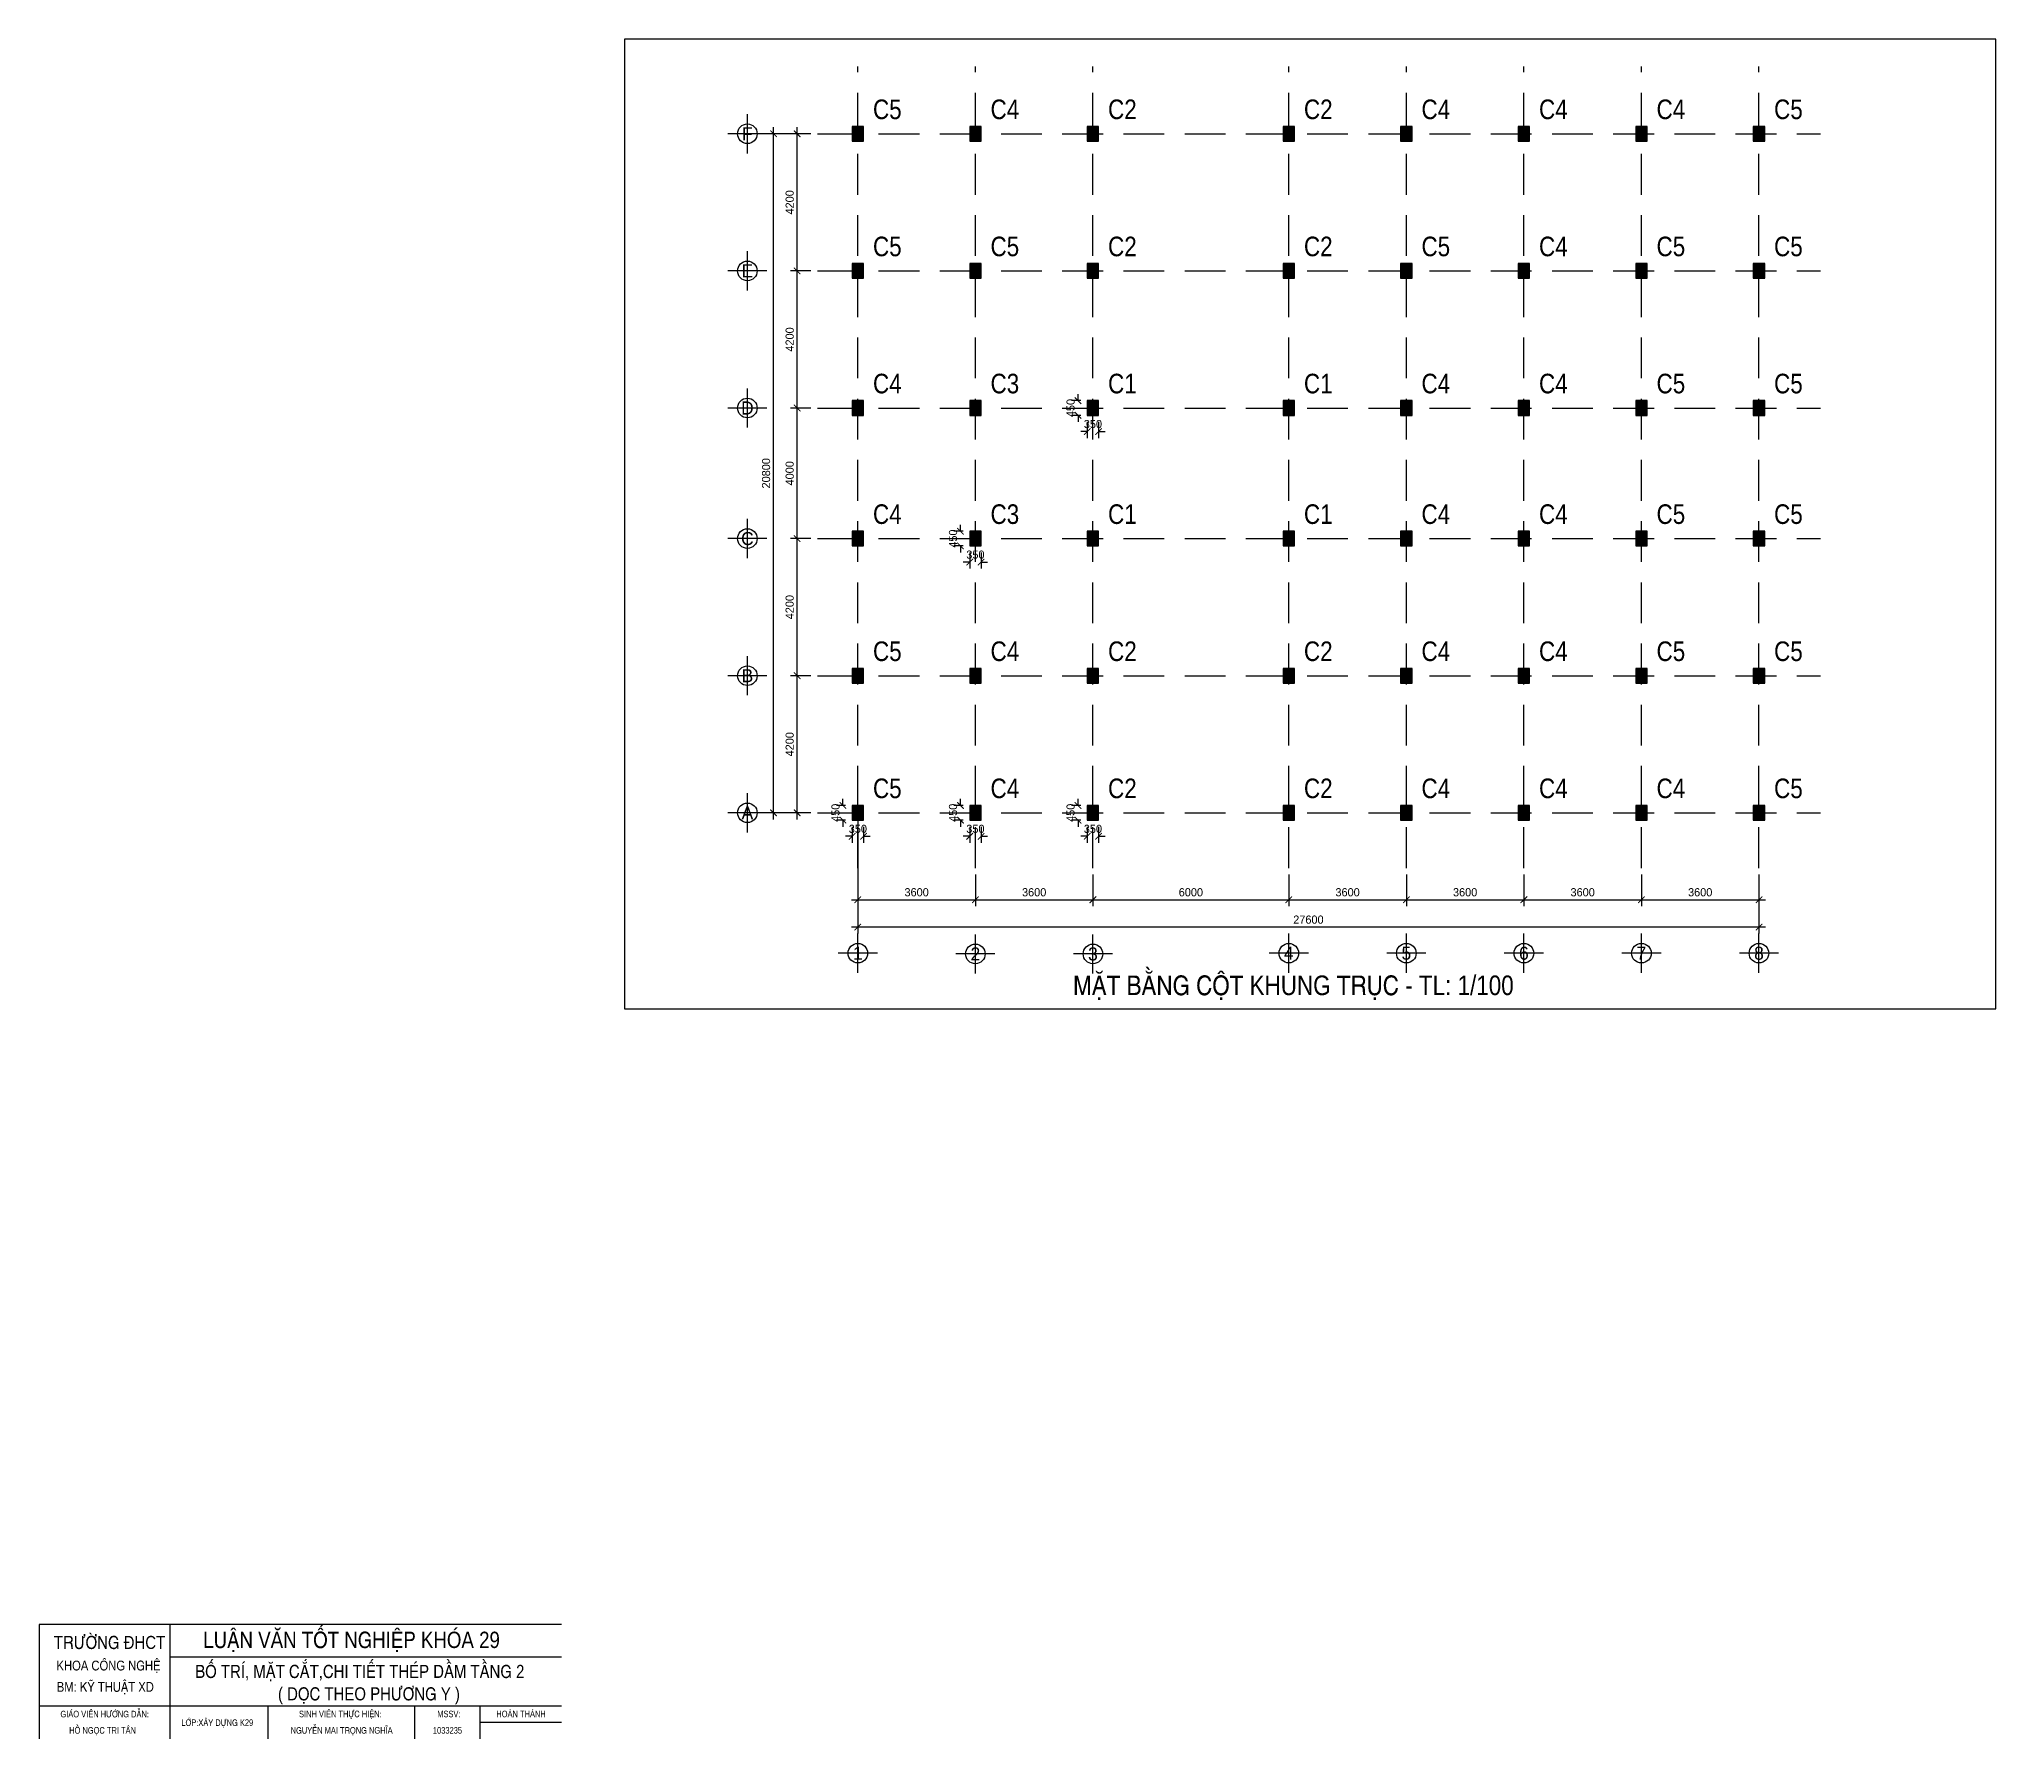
# Model space of a CAD drawing. Extents: x 394 to 18449, y -3793 to 677.
# Drawn here: x 4100 to 4700, y 156 to 677 of the extents above; entities that cross this region are included whole.
import ezdxf
from ezdxf.enums import TextEntityAlignment as Align

# ---------------------------------------------------------------- set-up
doc = ezdxf.new("R2010")
doc.units = 0
doc.header["$MEASUREMENT"] = 0
doc.linetypes.add('CENTER2', pattern=[1.125, 0.75, -0.125, 0.125, -0.125])
doc.linetypes.add('HIDDEN', pattern=[0.375, 0.25, -0.125])
doc.layers.get('0').update_dxf_attribs({"linetype": 'CONTINUOUS'})
doc.layers.get('DEFPOINTS').update_dxf_attribs({"linetype": 'CONTINUOUS'})
for name, color, linetype in [('cot', 8, 'CONTINUOUS'), ('DIM', 1, 'CONTINUOUS'), ('DUT', 7, 'CENTER2'), ('MOTAAR', 1, 'CONTINUOUS'), ('TEXT', 7, 'CONTINUOUS'), ('THEP', 6, 'CONTINUOUS'), ('TUONG', 7, 'CONTINUOUS')]:
    doc.layers.add(name, color=color, linetype=linetype)
doc.styles.add('DIM-NEW', font='VHELVCN.TTF')
doc.styles.add('STANDARD1', font='SYMBOL.TTF')
doc.styles.add('T1', font='romans.shx')
doc.styles.add('T2', font='VTIMESN.TTF')
doc.dimstyles.new('TL100', dxfattribs={"dimtxt": 2.5, "dimasz": 2, "dimexe": 2, "dimexo": 2, "dimgap": 1, "dimtad": 1, "dimdec": 0, "dimlfac": 100, "dimzin": 0, "dimdsep": 46, "dimtxsty": 'T1', "dimblk": 'ARCHTICK', "dimcen": 2.5, "dimdle": 2, "dimclrd": 1, "dimclre": 1, "dimclrt": 2, "dimadec": 0, "dimazin": 0, "dimtfac": 1, "dimtdec": 0, "dimtix": 1, "dimtofl": 0, "dimtmove": 0, "dimatfit": 0, "dimldrblk": 'ARCHTICK', "dimfxl": 0, "dimtolj": 1, "dimtzin": 0, "dimlwd": -1, "dimlwe": -1, "dimarcsym": 0})

msp = doc.modelspace()

# ---------------------------------------------------------------- texts
at = {"layer": 'TEXT', "style": 'DIM-NEW'}
for s, height, p in [('C5', 6, (4355.771, 652.621)), ('C4', 6, (4391.771, 652.621)), ('C2', 6, (4427.771, 652.621)), ('C2', 6, (4487.771, 652.621)), ('C4', 6, (4523.771, 652.621)), ('C4', 6, (4559.771, 652.621)), ('C4', 6, (4595.771, 652.621)), ('C5', 6, (4631.771, 652.621)), ('C5', 6, (4355.771, 610.621)), ('C5', 6, (4391.771, 610.621)), ('C2', 6, (4427.771, 610.621)), ('C2', 6, (4487.771, 610.621)), ('C5', 6, (4523.771, 610.621)), ('C4', 6, (4559.771, 610.621)), ('C5', 6, (4595.771, 610.621)), ('C5', 6, (4631.771, 610.621)), ('C4', 6, (4355.771, 568.621)), ('C3', 6, (4391.771, 568.621)), ('C1', 6, (4427.771, 568.621)), ('C1', 6, (4487.771, 568.621)), ('C4', 6, (4523.771, 568.621)), ('C4', 6, (4559.771, 568.621)), ('C5', 6, (4595.771, 568.621)), ('C5', 6, (4631.771, 568.621)), ('C4', 6, (4355.771, 528.621)), ('C3', 6, (4391.771, 528.621)), ('C1', 6, (4427.771, 528.621)), ('C1', 6, (4487.771, 528.621)), ('C4', 6, (4523.771, 528.621)), ('C4', 6, (4559.771, 528.621)), ('C5', 6, (4595.771, 528.621)), ('C5', 6, (4631.771, 528.621)), ('C5', 6, (4355.771, 486.621)), ('C4', 6, (4391.771, 486.621)), ('C2', 6, (4427.771, 486.621)), ('C2', 6, (4487.771, 486.621)), ('C4', 6, (4523.771, 486.621)), ('C4', 6, (4559.771, 486.621)), ('C5', 6, (4595.771, 486.621)), ('C5', 6, (4631.771, 486.621)), ('C5', 6, (4355.771, 444.621)), ('C4', 6, (4391.771, 444.621)), ('C2', 6, (4427.771, 444.621)), ('C2', 6, (4487.771, 444.621)), ('C4', 6, (4523.771, 444.621)), ('C4', 6, (4559.771, 444.621)), ('C4', 6, (4595.771, 444.621)), ('C5', 6, (4631.771, 444.621)), ('MAËT BAÈNG COÄT KHUNG TRUÏC - TL: 1/100', 6, (4417.071, 384.288)), ('TRÖÔØNG ÑHCT', 4, (4104.871, 184.006)), ('LUAÄN VAÊN TOÁT NGHIEÄP KHOÙA 29', 5, (4150.641, 184.291)), ('KHOA COÂNG NGHEÄ', 3, (4105.69, 177.421)), ('BOÁ TRÍ, MAËT CAÉT,CHI TIEÁT THEÙP DAÀM TAÀNG 2', 4, (4148.167, 175.12)), ('BM: KYÕ THUAÄT XD', 3, (4105.774, 170.889)), ('( DOÏC THEO PHÖÔNG Y )', 4, (4173.536, 168.255)), ('GIAÙO VIEÂN HÖÔÙNG DAÃN:', 2, (4106.882, 163.051)), ('LÔÙP:XAÂY DÖÏNG K29', 2, (4143.929, 160.428)), ('SINH VIEÂN THÖÏC HIEÄN:', 2, (4179.966, 163.09)), ('MSSV:', 2, (4222.298, 163.09)), ('HOAØN THAØNH', 2, (4240.404, 163.09)), ('HOÀ NGOÏC TRI TAÂN', 2, (4109.577, 158.067)), ('NGUYEÃN MAI TROÏNG NGHÓA', 2, (4177.405, 158.067)), ('1033235', 2, (4220.983, 158.067))]:
    msp.add_text(s, height=height, dxfattribs=at).set_placement(p)

# ---------------------------------------------------------------- blocks, each defined once
blk = doc.blocks.new('_ARCHTICK')
at = {"color": 0, "linetype": 'ByBlock', "const_width": 0.15}
blk.add_lwpolyline([(-0.5, -0.5), (0.5, 0.5)], dxfattribs=at)
blk = doc.blocks.new('*D2')
at = {"layer": 'DEFPOINTS', "color": 0}
for p in [(4332.54, 482.13), (4338.75, 482.13), (4338.75, 440.13)]:
    blk.add_point(p, dxfattribs=at)
at = {"layer": 'TUONG', "color": 1}
for p, q in [((4336.75, 482.13), (4330.54, 482.13)), ((4332.54, 438.13), (4332.54, 484.13)), ((4336.75, 440.13), (4330.54, 440.13))]:
    blk.add_line(p, q, dxfattribs=at)
at = {"layer": 'TUONG', "color": 1, "xscale": 2, "yscale": 2, "zscale": 2}
for p, rotation in [((4332.54, 482.13), 90), ((4332.54, 440.13), 270)]:
    blk.add_blockref('_ARCHTICK', p, dxfattribs=dict(at, rotation=rotation))
at = {"layer": 'TUONG', "color": 2, "insert": (4330.26, 461.13), "char_height": 2.5, "attachment_point": 5, "rotation": 90, "style": 'STANDARD1'}
blk.add_mtext('\\A1;4200', dxfattribs=at)
blk = doc.blocks.new('*D3')
at = {"layer": 'DEFPOINTS', "color": 0}
for p in [(4591.14, 423.22), (4627.14, 423.22), (4627.14, 413.5)]:
    blk.add_point(p, dxfattribs=at)
at = {"layer": 'TUONG', "color": 1}
for p, q in [((4591.14, 421.22), (4591.14, 411.5)), ((4627.14, 421.22), (4627.14, 411.5)), ((4589.14, 413.5), (4629.14, 413.5))]:
    blk.add_line(p, q, dxfattribs=at)
at = {"layer": 'TUONG', "color": 1, "xscale": 2, "yscale": 2, "zscale": 2, "rotation": 180}
blk.add_blockref('_ARCHTICK', (4591.14, 413.5), dxfattribs=at)
at = {"layer": 'TUONG', "color": 1, "xscale": 2, "yscale": 2, "zscale": 2}
blk.add_blockref('_ARCHTICK', (4627.14, 413.5), dxfattribs=at)
at = {"layer": 'TUONG', "color": 2, "insert": (4609.14, 415.78), "char_height": 2.5, "attachment_point": 5, "style": 'STANDARD1'}
blk.add_mtext('\\A1;3600', dxfattribs=at)
blk = doc.blocks.new('*D4')
at = {"layer": 'DEFPOINTS', "color": 0}
for p in [(4351.14, 433.04), (4627.14, 414.75), (4351.14, 405.13)]:
    blk.add_point(p, dxfattribs=at)
at = {"layer": 'TUONG', "color": 1}
for p, q in [((4351.14, 431.04), (4351.14, 403.13)), ((4627.14, 412.75), (4627.14, 403.13)), ((4629.14, 405.13), (4349.14, 405.13))]:
    blk.add_line(p, q, dxfattribs=at)
at = {"layer": 'TUONG', "color": 1, "xscale": 2, "yscale": 2, "zscale": 2, "rotation": 180}
blk.add_blockref('_ARCHTICK', (4351.14, 405.13), dxfattribs=at)
at = {"layer": 'TUONG', "color": 1, "xscale": 2, "yscale": 2, "zscale": 2}
blk.add_blockref('_ARCHTICK', (4627.14, 405.13), dxfattribs=at)
at = {"layer": 'TUONG', "color": 2, "insert": (4489.14, 407.4), "char_height": 2.5, "attachment_point": 5, "style": 'STANDARD1'}
blk.add_mtext('\\A1;27600', dxfattribs=at)
blk = doc.blocks.new('*D5')
at = {"layer": 'DEFPOINTS', "color": 0}
for p in [(4423.14, 423.22), (4483.14, 423.22), (4483.14, 413.5)]:
    blk.add_point(p, dxfattribs=at)
at = {"layer": 'TUONG', "color": 1}
for p, q in [((4423.14, 421.22), (4423.14, 411.5)), ((4483.14, 421.22), (4483.14, 411.5)), ((4421.14, 413.5), (4485.14, 413.5))]:
    blk.add_line(p, q, dxfattribs=at)
at = {"layer": 'TUONG', "color": 1, "xscale": 2, "yscale": 2, "zscale": 2, "rotation": 180}
blk.add_blockref('_ARCHTICK', (4423.14, 413.5), dxfattribs=at)
at = {"layer": 'TUONG', "color": 1, "xscale": 2, "yscale": 2, "zscale": 2}
blk.add_blockref('_ARCHTICK', (4483.14, 413.5), dxfattribs=at)
at = {"layer": 'TUONG', "color": 2, "insert": (4453.14, 415.78), "char_height": 2.5, "attachment_point": 5, "style": 'STANDARD1'}
blk.add_mtext('\\A1;6000', dxfattribs=at)
blk = doc.blocks.new('*D6')
at = {"layer": 'DEFPOINTS', "color": 0}
for p in [(4351.14, 441.51), (4387.14, 423.22), (4387.14, 413.5)]:
    blk.add_point(p, dxfattribs=at)
at = {"layer": 'TUONG', "color": 1}
for p, q in [((4351.14, 439.51), (4351.14, 411.5)), ((4387.14, 421.22), (4387.14, 411.5)), ((4349.14, 413.5), (4389.14, 413.5))]:
    blk.add_line(p, q, dxfattribs=at)
at = {"layer": 'TUONG', "color": 1, "xscale": 2, "yscale": 2, "zscale": 2, "rotation": 180}
blk.add_blockref('_ARCHTICK', (4351.14, 413.5), dxfattribs=at)
at = {"layer": 'TUONG', "color": 1, "xscale": 2, "yscale": 2, "zscale": 2}
blk.add_blockref('_ARCHTICK', (4387.14, 413.5), dxfattribs=at)
at = {"layer": 'TUONG', "color": 2, "insert": (4369.14, 415.78), "char_height": 2.5, "attachment_point": 5, "style": 'STANDARD1'}
blk.add_mtext('\\A1;3600', dxfattribs=at)
blk = doc.blocks.new('*D7')
at = {"layer": 'DEFPOINTS', "color": 0}
for p in [(4387.14, 423.22), (4423.14, 423.22), (4423.14, 413.5)]:
    blk.add_point(p, dxfattribs=at)
at = {"layer": 'TUONG', "color": 1}
for p, q in [((4387.14, 421.22), (4387.14, 411.5)), ((4423.14, 421.22), (4423.14, 411.5)), ((4385.14, 413.5), (4425.14, 413.5))]:
    blk.add_line(p, q, dxfattribs=at)
at = {"layer": 'TUONG', "color": 1, "xscale": 2, "yscale": 2, "zscale": 2, "rotation": 180}
blk.add_blockref('_ARCHTICK', (4387.14, 413.5), dxfattribs=at)
at = {"layer": 'TUONG', "color": 1, "xscale": 2, "yscale": 2, "zscale": 2}
blk.add_blockref('_ARCHTICK', (4423.14, 413.5), dxfattribs=at)
at = {"layer": 'TUONG', "color": 2, "insert": (4405.14, 415.78), "char_height": 2.5, "attachment_point": 5, "style": 'STANDARD1'}
blk.add_mtext('\\A1;3600', dxfattribs=at)
blk = doc.blocks.new('*D8')
at = {"layer": 'DEFPOINTS', "color": 0}
for p in [(4519.14, 423.22), (4555.14, 423.22), (4555.14, 413.5)]:
    blk.add_point(p, dxfattribs=at)
at = {"layer": 'TUONG', "color": 1}
for p, q in [((4519.14, 421.22), (4519.14, 411.5)), ((4555.14, 421.22), (4555.14, 411.5)), ((4517.14, 413.5), (4557.14, 413.5))]:
    blk.add_line(p, q, dxfattribs=at)
at = {"layer": 'TUONG', "color": 1, "xscale": 2, "yscale": 2, "zscale": 2, "rotation": 180}
blk.add_blockref('_ARCHTICK', (4519.14, 413.5), dxfattribs=at)
at = {"layer": 'TUONG', "color": 1, "xscale": 2, "yscale": 2, "zscale": 2}
blk.add_blockref('_ARCHTICK', (4555.14, 413.5), dxfattribs=at)
at = {"layer": 'TUONG', "color": 2, "insert": (4537.14, 415.78), "char_height": 2.5, "attachment_point": 5, "style": 'STANDARD1'}
blk.add_mtext('\\A1;3600', dxfattribs=at)
blk = doc.blocks.new('*D9')
at = {"layer": 'DEFPOINTS', "color": 0}
for p in [(4483.14, 423.22), (4519.14, 423.22), (4519.14, 413.5)]:
    blk.add_point(p, dxfattribs=at)
at = {"layer": 'TUONG', "color": 1}
for p, q in [((4483.14, 421.22), (4483.14, 411.5)), ((4519.14, 421.22), (4519.14, 411.5)), ((4481.14, 413.5), (4521.14, 413.5))]:
    blk.add_line(p, q, dxfattribs=at)
at = {"layer": 'TUONG', "color": 1, "xscale": 2, "yscale": 2, "zscale": 2, "rotation": 180}
blk.add_blockref('_ARCHTICK', (4483.14, 413.5), dxfattribs=at)
at = {"layer": 'TUONG', "color": 1, "xscale": 2, "yscale": 2, "zscale": 2}
blk.add_blockref('_ARCHTICK', (4519.14, 413.5), dxfattribs=at)
at = {"layer": 'TUONG', "color": 2, "insert": (4501.14, 415.78), "char_height": 2.5, "attachment_point": 5, "style": 'STANDARD1'}
blk.add_mtext('\\A1;3600', dxfattribs=at)
blk = doc.blocks.new('*D10')
at = {"layer": 'DEFPOINTS', "color": 0}
for p in [(4555.14, 423.22), (4591.14, 423.22), (4591.14, 413.5)]:
    blk.add_point(p, dxfattribs=at)
at = {"layer": 'TUONG', "color": 1}
for p, q in [((4555.14, 421.22), (4555.14, 411.5)), ((4591.14, 421.22), (4591.14, 411.5)), ((4553.14, 413.5), (4593.14, 413.5))]:
    blk.add_line(p, q, dxfattribs=at)
at = {"layer": 'TUONG', "color": 1, "xscale": 2, "yscale": 2, "zscale": 2, "rotation": 180}
blk.add_blockref('_ARCHTICK', (4555.14, 413.5), dxfattribs=at)
at = {"layer": 'TUONG', "color": 1, "xscale": 2, "yscale": 2, "zscale": 2}
blk.add_blockref('_ARCHTICK', (4591.14, 413.5), dxfattribs=at)
at = {"layer": 'TUONG', "color": 2, "insert": (4573.14, 415.78), "char_height": 2.5, "attachment_point": 5, "style": 'STANDARD1'}
blk.add_mtext('\\A1;3600', dxfattribs=at)
blk = doc.blocks.new('*D11')
at = {"layer": 'DEFPOINTS', "color": 0}
for p in [(4332.54, 648.13), (4338.75, 648.13), (4338.75, 606.13)]:
    blk.add_point(p, dxfattribs=at)
at = {"layer": 'TUONG', "color": 1}
for p, q in [((4336.75, 648.13), (4330.54, 648.13)), ((4332.54, 604.13), (4332.54, 650.13)), ((4336.75, 606.13), (4330.54, 606.13))]:
    blk.add_line(p, q, dxfattribs=at)
at = {"layer": 'TUONG', "color": 1, "xscale": 2, "yscale": 2, "zscale": 2}
for p, rotation in [((4332.54, 648.13), 90), ((4332.54, 606.13), 270)]:
    blk.add_blockref('_ARCHTICK', p, dxfattribs=dict(at, rotation=rotation))
at = {"layer": 'TUONG', "color": 2, "insert": (4330.26, 627.13), "char_height": 2.5, "attachment_point": 5, "rotation": 90, "style": 'STANDARD1'}
blk.add_mtext('\\A1;4200', dxfattribs=at)
blk = doc.blocks.new('*D12')
at = {"layer": 'DEFPOINTS', "color": 0}
for p in [(4332.54, 564.13), (4338.75, 564.13), (4338.75, 524.13)]:
    blk.add_point(p, dxfattribs=at)
at = {"layer": 'TUONG', "color": 1}
for p, q in [((4336.75, 564.13), (4330.54, 564.13)), ((4332.54, 522.13), (4332.54, 566.13)), ((4336.75, 524.13), (4330.54, 524.13))]:
    blk.add_line(p, q, dxfattribs=at)
at = {"layer": 'TUONG', "color": 1, "xscale": 2, "yscale": 2, "zscale": 2}
for p, rotation in [((4332.54, 564.13), 90), ((4332.54, 524.13), 270)]:
    blk.add_blockref('_ARCHTICK', p, dxfattribs=dict(at, rotation=rotation))
at = {"layer": 'TUONG', "color": 2, "insert": (4330.26, 544.13), "char_height": 2.5, "attachment_point": 5, "rotation": 90, "style": 'STANDARD1'}
blk.add_mtext('\\A1;4000', dxfattribs=at)
blk = doc.blocks.new('*D13')
at = {"layer": 'DEFPOINTS', "color": 0}
for p in [(4332.54, 524.13), (4338.75, 524.13), (4338.75, 482.13)]:
    blk.add_point(p, dxfattribs=at)
at = {"layer": 'TUONG', "color": 1}
for p, q in [((4336.75, 524.13), (4330.54, 524.13)), ((4332.54, 480.13), (4332.54, 526.13)), ((4336.75, 482.13), (4330.54, 482.13))]:
    blk.add_line(p, q, dxfattribs=at)
at = {"layer": 'TUONG', "color": 1, "xscale": 2, "yscale": 2, "zscale": 2}
for p, rotation in [((4332.54, 524.13), 90), ((4332.54, 482.13), 270)]:
    blk.add_blockref('_ARCHTICK', p, dxfattribs=dict(at, rotation=rotation))
at = {"layer": 'TUONG', "color": 2, "insert": (4330.26, 503.13), "char_height": 2.5, "attachment_point": 5, "rotation": 90, "style": 'STANDARD1'}
blk.add_mtext('\\A1;4200', dxfattribs=at)
blk = doc.blocks.new('*D14')
at = {"layer": 'DEFPOINTS', "color": 0}
for p in [(4332.54, 606.13), (4338.75, 606.13), (4338.75, 564.13)]:
    blk.add_point(p, dxfattribs=at)
at = {"layer": 'TUONG', "color": 1}
for p, q in [((4336.75, 606.13), (4330.54, 606.13)), ((4332.54, 562.13), (4332.54, 608.13)), ((4336.75, 564.13), (4330.54, 564.13))]:
    blk.add_line(p, q, dxfattribs=at)
at = {"layer": 'TUONG', "color": 1, "xscale": 2, "yscale": 2, "zscale": 2}
for p, rotation in [((4332.54, 606.13), 90), ((4332.54, 564.13), 270)]:
    blk.add_blockref('_ARCHTICK', p, dxfattribs=dict(at, rotation=rotation))
at = {"layer": 'TUONG', "color": 2, "insert": (4330.26, 585.13), "char_height": 2.5, "attachment_point": 5, "rotation": 90, "style": 'STANDARD1'}
blk.add_mtext('\\A1;4200', dxfattribs=at)
blk = doc.blocks.new('truc2')
at = {"layer": 'MOTAAR'}
for p, q in [((0, -15), (0, 0)), ((7.5, -7.5), (-7.5, -7.5))]:
    blk.add_line(p, q, dxfattribs=at)
blk.add_lwpolyline([(0, -3.5), (0, -1.84)], dxfattribs=at)
blk.add_circle((0, -7.5), 3.75, dxfattribs=at)
at = {"layer": 'TEXT', "style": 'T2'}
blk.add_attdef('1', text='', height=5, dxfattribs=at).set_placement((0, -7.5), align=Align.MIDDLE_CENTER)
blk = doc.blocks.new('*D15')
at = {"layer": 'DEFPOINTS', "color": 0}
for p in [(4325.3, 648.13), (4334.68, 648.13), (4332.54, 440.13)]:
    blk.add_point(p, dxfattribs=at)
at = {"layer": 'TUONG', "color": 1}
for p, q in [((4332.68, 648.13), (4323.3, 648.13)), ((4325.3, 438.13), (4325.3, 650.13)), ((4330.54, 440.13), (4323.3, 440.13))]:
    blk.add_line(p, q, dxfattribs=at)
at = {"layer": 'TUONG', "color": 1, "xscale": 2, "yscale": 2, "zscale": 2}
for p, rotation in [((4325.3, 648.13), 90), ((4325.3, 440.13), 270)]:
    blk.add_blockref('_ARCHTICK', p, dxfattribs=dict(at, rotation=rotation))
at = {"layer": 'TUONG', "color": 2, "insert": (4323.03, 544.13), "char_height": 2.5, "attachment_point": 5, "rotation": 90, "style": 'STANDARD1'}
blk.add_mtext('\\A1;20800', dxfattribs=at)
blk = doc.blocks.new('*D16')
at = {"layer": 'DEFPOINTS', "color": 0}
for p in [(4349.39, 437.88), (4352.89, 437.88), (4349.39, 432.93)]:
    blk.add_point(p, dxfattribs=at)
at = {"layer": 'TUONG', "color": 1}
for p, q in [((4349.39, 432.93), (4347.39, 432.93)), ((4349.39, 435.88), (4349.39, 430.93)), ((4352.89, 435.88), (4352.89, 430.93)), ((4352.89, 432.93), (4354.89, 432.93))]:
    blk.add_line(p, q, dxfattribs=at)
at = {"layer": 'TUONG', "color": 1, "xscale": 2, "yscale": 2, "zscale": 2}
blk.add_blockref('_ARCHTICK', (4349.39, 432.93), dxfattribs=at)
at = {"layer": 'TUONG', "color": 1, "xscale": 2, "yscale": 2, "zscale": 2, "rotation": 180}
blk.add_blockref('_ARCHTICK', (4352.89, 432.93), dxfattribs=at)
at = {"layer": 'TUONG', "color": 2, "insert": (4351.14, 435.2), "char_height": 2.5, "attachment_point": 5, "style": 'STANDARD1'}
blk.add_mtext('\\A1;350', dxfattribs=at)
blk = doc.blocks.new('*D17')
at = {"layer": 'DEFPOINTS', "color": 0}
for p in [(4346.57, 437.88), (4349.39, 442.38), (4349.39, 437.88)]:
    blk.add_point(p, dxfattribs=at)
at = {"layer": 'TUONG', "color": 1}
for p, q in [((4346.57, 442.38), (4346.57, 444.38)), ((4347.39, 442.38), (4344.57, 442.38)), ((4347.39, 437.88), (4344.57, 437.88)), ((4346.57, 437.88), (4346.57, 435.88))]:
    blk.add_line(p, q, dxfattribs=at)
at = {"layer": 'TUONG', "color": 1, "xscale": 2, "yscale": 2, "zscale": 2}
for p, rotation in [((4346.57, 442.38), 270), ((4346.57, 437.88), 90)]:
    blk.add_blockref('_ARCHTICK', p, dxfattribs=dict(at, rotation=rotation))
at = {"layer": 'TUONG', "color": 2, "insert": (4344.3, 440.13), "char_height": 2.5, "attachment_point": 5, "rotation": 90, "style": 'STANDARD1'}
blk.add_mtext('\\A1;450', dxfattribs=at)
blk = doc.blocks.new('*D18')
at = {"layer": 'DEFPOINTS', "color": 0}
for p in [(4385.39, 437.88), (4388.89, 437.88), (4385.39, 432.93)]:
    blk.add_point(p, dxfattribs=at)
at = {"layer": 'TUONG', "color": 1}
for p, q in [((4385.39, 432.93), (4383.39, 432.93)), ((4385.39, 435.88), (4385.39, 430.93)), ((4388.89, 435.88), (4388.89, 430.93)), ((4388.89, 432.93), (4390.89, 432.93))]:
    blk.add_line(p, q, dxfattribs=at)
at = {"layer": 'TUONG', "color": 1, "xscale": 2, "yscale": 2, "zscale": 2}
blk.add_blockref('_ARCHTICK', (4385.39, 432.93), dxfattribs=at)
at = {"layer": 'TUONG', "color": 1, "xscale": 2, "yscale": 2, "zscale": 2, "rotation": 180}
blk.add_blockref('_ARCHTICK', (4388.89, 432.93), dxfattribs=at)
at = {"layer": 'TUONG', "color": 2, "insert": (4387.14, 435.2), "char_height": 2.5, "attachment_point": 5, "style": 'STANDARD1'}
blk.add_mtext('\\A1;350', dxfattribs=at)
blk = doc.blocks.new('*D19')
at = {"layer": 'DEFPOINTS', "color": 0}
for p in [(4382.57, 437.88), (4385.39, 442.38), (4385.39, 437.88)]:
    blk.add_point(p, dxfattribs=at)
at = {"layer": 'TUONG', "color": 1}
for p, q in [((4382.57, 442.38), (4382.57, 444.38)), ((4383.39, 442.38), (4380.57, 442.38)), ((4383.39, 437.88), (4380.57, 437.88)), ((4382.57, 437.88), (4382.57, 435.88))]:
    blk.add_line(p, q, dxfattribs=at)
at = {"layer": 'TUONG', "color": 1, "xscale": 2, "yscale": 2, "zscale": 2}
for p, rotation in [((4382.57, 442.38), 270), ((4382.57, 437.88), 90)]:
    blk.add_blockref('_ARCHTICK', p, dxfattribs=dict(at, rotation=rotation))
at = {"layer": 'TUONG', "color": 2, "insert": (4380.3, 440.13), "char_height": 2.5, "attachment_point": 5, "rotation": 90, "style": 'STANDARD1'}
blk.add_mtext('\\A1;450', dxfattribs=at)
blk = doc.blocks.new('*D20')
at = {"layer": 'DEFPOINTS', "color": 0}
for p in [(4421.39, 437.88), (4424.89, 437.88), (4421.39, 432.93)]:
    blk.add_point(p, dxfattribs=at)
at = {"layer": 'TUONG', "color": 1}
for p, q in [((4421.39, 432.93), (4419.39, 432.93)), ((4421.39, 435.88), (4421.39, 430.93)), ((4424.89, 435.88), (4424.89, 430.93)), ((4424.89, 432.93), (4426.89, 432.93))]:
    blk.add_line(p, q, dxfattribs=at)
at = {"layer": 'TUONG', "color": 1, "xscale": 2, "yscale": 2, "zscale": 2}
blk.add_blockref('_ARCHTICK', (4421.39, 432.93), dxfattribs=at)
at = {"layer": 'TUONG', "color": 1, "xscale": 2, "yscale": 2, "zscale": 2, "rotation": 180}
blk.add_blockref('_ARCHTICK', (4424.89, 432.93), dxfattribs=at)
at = {"layer": 'TUONG', "color": 2, "insert": (4423.14, 435.2), "char_height": 2.5, "attachment_point": 5, "style": 'STANDARD1'}
blk.add_mtext('\\A1;350', dxfattribs=at)
blk = doc.blocks.new('*D21')
at = {"layer": 'DEFPOINTS', "color": 0}
for p in [(4418.57, 437.88), (4421.39, 442.38), (4421.39, 437.88)]:
    blk.add_point(p, dxfattribs=at)
at = {"layer": 'TUONG', "color": 1}
for p, q in [((4418.57, 442.38), (4418.57, 444.38)), ((4419.39, 442.38), (4416.57, 442.38)), ((4419.39, 437.88), (4416.57, 437.88)), ((4418.57, 437.88), (4418.57, 435.88))]:
    blk.add_line(p, q, dxfattribs=at)
at = {"layer": 'TUONG', "color": 1, "xscale": 2, "yscale": 2, "zscale": 2}
for p, rotation in [((4418.57, 442.38), 270), ((4418.57, 437.88), 90)]:
    blk.add_blockref('_ARCHTICK', p, dxfattribs=dict(at, rotation=rotation))
at = {"layer": 'TUONG', "color": 2, "insert": (4416.3, 440.13), "char_height": 2.5, "attachment_point": 5, "rotation": 90, "style": 'STANDARD1'}
blk.add_mtext('\\A1;450', dxfattribs=at)
blk = doc.blocks.new('*D22')
at = {"layer": 'DEFPOINTS', "color": 0}
for p in [(4385.39, 521.88), (4388.89, 521.88), (4385.39, 516.93)]:
    blk.add_point(p, dxfattribs=at)
at = {"layer": 'TUONG', "color": 1}
for p, q in [((4385.39, 516.93), (4383.39, 516.93)), ((4385.39, 519.88), (4385.39, 514.93)), ((4388.89, 519.88), (4388.89, 514.93)), ((4388.89, 516.93), (4390.89, 516.93))]:
    blk.add_line(p, q, dxfattribs=at)
at = {"layer": 'TUONG', "color": 1, "xscale": 2, "yscale": 2, "zscale": 2}
blk.add_blockref('_ARCHTICK', (4385.39, 516.93), dxfattribs=at)
at = {"layer": 'TUONG', "color": 1, "xscale": 2, "yscale": 2, "zscale": 2, "rotation": 180}
blk.add_blockref('_ARCHTICK', (4388.89, 516.93), dxfattribs=at)
at = {"layer": 'TUONG', "color": 2, "insert": (4387.14, 519.2), "char_height": 2.5, "attachment_point": 5, "style": 'STANDARD1'}
blk.add_mtext('\\A1;350', dxfattribs=at)
blk = doc.blocks.new('*D23')
at = {"layer": 'DEFPOINTS', "color": 0}
for p in [(4382.57, 521.88), (4385.39, 526.38), (4385.39, 521.88)]:
    blk.add_point(p, dxfattribs=at)
at = {"layer": 'TUONG', "color": 1}
for p, q in [((4382.57, 526.38), (4382.57, 528.38)), ((4383.39, 526.38), (4380.57, 526.38)), ((4383.39, 521.88), (4380.57, 521.88)), ((4382.57, 521.88), (4382.57, 519.88))]:
    blk.add_line(p, q, dxfattribs=at)
at = {"layer": 'TUONG', "color": 1, "xscale": 2, "yscale": 2, "zscale": 2}
for p, rotation in [((4382.57, 526.38), 270), ((4382.57, 521.88), 90)]:
    blk.add_blockref('_ARCHTICK', p, dxfattribs=dict(at, rotation=rotation))
at = {"layer": 'TUONG', "color": 2, "insert": (4380.3, 524.13), "char_height": 2.5, "attachment_point": 5, "rotation": 90, "style": 'STANDARD1'}
blk.add_mtext('\\A1;450', dxfattribs=at)
blk = doc.blocks.new('*D24')
at = {"layer": 'DEFPOINTS', "color": 0}
for p in [(4421.39, 561.88), (4424.89, 561.88), (4421.39, 556.93)]:
    blk.add_point(p, dxfattribs=at)
at = {"layer": 'TUONG', "color": 1}
for p, q in [((4421.39, 559.88), (4421.39, 554.93)), ((4424.89, 559.88), (4424.89, 554.93)), ((4421.39, 556.93), (4419.39, 556.93)), ((4424.89, 556.93), (4426.89, 556.93))]:
    blk.add_line(p, q, dxfattribs=at)
at = {"layer": 'TUONG', "color": 1, "xscale": 2, "yscale": 2, "zscale": 2}
blk.add_blockref('_ARCHTICK', (4421.39, 556.93), dxfattribs=at)
at = {"layer": 'TUONG', "color": 1, "xscale": 2, "yscale": 2, "zscale": 2, "rotation": 180}
blk.add_blockref('_ARCHTICK', (4424.89, 556.93), dxfattribs=at)
at = {"layer": 'TUONG', "color": 2, "insert": (4423.14, 559.2), "char_height": 2.5, "attachment_point": 5, "style": 'STANDARD1'}
blk.add_mtext('\\A1;350', dxfattribs=at)
blk = doc.blocks.new('*D25')
at = {"layer": 'DEFPOINTS', "color": 0}
for p in [(4421.39, 566.38), (4418.57, 561.88), (4421.39, 561.88)]:
    blk.add_point(p, dxfattribs=at)
at = {"layer": 'TUONG', "color": 1}
for p, q in [((4419.39, 566.38), (4416.57, 566.38)), ((4418.57, 566.38), (4418.57, 568.38)), ((4419.39, 561.88), (4416.57, 561.88)), ((4418.57, 561.88), (4418.57, 559.88))]:
    blk.add_line(p, q, dxfattribs=at)
at = {"layer": 'TUONG', "color": 1, "xscale": 2, "yscale": 2, "zscale": 2}
for p, rotation in [((4418.57, 566.38), 270), ((4418.57, 561.88), 90)]:
    blk.add_blockref('_ARCHTICK', p, dxfattribs=dict(at, rotation=rotation))
at = {"layer": 'TUONG', "color": 2, "insert": (4416.3, 564.13), "char_height": 2.5, "attachment_point": 5, "rotation": 90, "style": 'STANDARD1'}
blk.add_mtext('\\A1;450', dxfattribs=at)

# ---------------------------------------------------------------- dimensions: what is measured, and where the dimension line sits
at = {"layer": 'TUONG'}
for base, p1, p2, picture, middle in [((4325.303, 648.132), (4332.54, 440.132), (4334.676, 648.132), '*D15', (4323.028, 544.132)), ((4332.54, 648.132), (4338.751, 606.132), (4338.751, 648.132), '*D11', (4330.265, 627.132)), ((4332.54, 606.132), (4338.751, 564.132), (4338.751, 606.132), '*D14', (4330.265, 585.132)), ((4332.54, 564.132), (4338.751, 524.132), (4338.751, 564.132), '*D12', (4330.265, 544.132)), ((4418.572, 561.882), (4421.389, 566.382), (4421.389, 561.882), '*D25', (4416.297, 564.132)), ((4382.572, 521.882), (4385.389, 526.382), (4385.389, 521.882), '*D23', (4380.297, 524.132)), ((4332.54, 524.132), (4338.751, 482.132), (4338.751, 524.132), '*D13', (4330.265, 503.132)), ((4332.54, 482.132), (4338.751, 440.132), (4338.751, 482.132), '*D2', (4330.265, 461.132)), ((4346.572, 437.882), (4349.389, 442.382), (4349.389, 437.882), '*D17', (4344.297, 440.132)), ((4382.572, 437.882), (4385.389, 442.382), (4385.389, 437.882), '*D19', (4380.297, 440.132)), ((4418.572, 437.882), (4421.389, 442.382), (4421.389, 437.882), '*D21', (4416.297, 440.132))]:
    dim = msp.add_linear_dim(base=base, p1=p1, p2=p2, angle=90, dimstyle='TL100', override={"dimtxsty": 'STANDARD1'}, dxfattribs=at)
    dim.commit()
    dim.dimension.update_dxf_attribs({"geometry": picture, "text_midpoint": middle})
for base, p1, p2, picture, middle in [((4421.389, 556.929), (4424.889, 561.882), (4421.389, 561.882), '*D24', (4423.139, 559.204)), ((4385.389, 516.929), (4388.889, 521.882), (4385.389, 521.882), '*D22', (4387.139, 519.204)), ((4349.389, 432.929), (4352.889, 437.882), (4349.389, 437.882), '*D16', (4351.139, 435.204)), ((4387.139, 413.501), (4351.139, 441.51), (4387.139, 423.224), '*D6', (4369.139, 415.776)), ((4385.389, 432.929), (4388.889, 437.882), (4385.389, 437.882), '*D18', (4387.139, 435.204)), ((4421.389, 432.929), (4424.889, 437.882), (4421.389, 437.882), '*D20', (4423.139, 435.204)), ((4351.139, 405.128), (4627.139, 414.751), (4351.139, 433.037), '*D4', (4489.139, 407.403)), ((4423.139, 413.501), (4387.139, 423.224), (4423.139, 423.224), '*D7', (4405.139, 415.776)), ((4483.139, 413.501), (4423.139, 423.224), (4483.139, 423.224), '*D5', (4453.139, 415.776)), ((4519.139, 413.501), (4483.139, 423.224), (4519.139, 423.224), '*D9', (4501.139, 415.776)), ((4555.139, 413.501), (4519.139, 423.224), (4555.139, 423.224), '*D8', (4537.139, 415.776)), ((4591.139, 413.501), (4555.139, 423.224), (4591.139, 423.224), '*D10', (4573.139, 415.776)), ((4627.139, 413.501), (4591.139, 423.224), (4627.139, 423.224), '*D3', (4609.139, 415.776))]:
    dim = msp.add_linear_dim(base=base, p1=p1, p2=p2, dimstyle='TL100', override={"dimtxsty": 'STANDARD1'}, dxfattribs=at)
    dim.commit()
    dim.dimension.update_dxf_attribs({"geometry": picture, "text_midpoint": middle})

# ---------------------------------------------------------------- linework, layer by layer
at = {"layer": 'cot'}
for points in [[(4349.389, 645.882), (4352.889, 645.882), (4352.889, 650.382), (4349.389, 650.382)], [(4385.389, 645.882), (4388.889, 645.882), (4388.889, 650.382), (4385.389, 650.382)], [(4421.389, 645.882), (4424.889, 645.882), (4424.889, 650.382), (4421.389, 650.382)], [(4481.389, 645.882), (4484.889, 645.882), (4484.889, 650.382), (4481.389, 650.382)], [(4517.389, 645.882), (4520.889, 645.882), (4520.889, 650.382), (4517.389, 650.382)], [(4553.389, 645.882), (4556.889, 645.882), (4556.889, 650.382), (4553.389, 650.382)], [(4589.389, 645.882), (4592.889, 645.882), (4592.889, 650.382), (4589.389, 650.382)], [(4625.389, 645.882), (4628.889, 645.882), (4628.889, 650.382), (4625.389, 650.382)], [(4349.389, 603.882), (4352.889, 603.882), (4352.889, 608.382), (4349.389, 608.382)], [(4385.389, 603.882), (4388.889, 603.882), (4388.889, 608.382), (4385.389, 608.382)], [(4421.389, 603.882), (4424.889, 603.882), (4424.889, 608.382), (4421.389, 608.382)], [(4481.389, 603.882), (4484.889, 603.882), (4484.889, 608.382), (4481.389, 608.382)], [(4517.389, 603.882), (4520.889, 603.882), (4520.889, 608.382), (4517.389, 608.382)], [(4553.389, 603.882), (4556.889, 603.882), (4556.889, 608.382), (4553.389, 608.382)], [(4589.389, 603.882), (4592.889, 603.882), (4592.889, 608.382), (4589.389, 608.382)], [(4625.389, 603.882), (4628.889, 603.882), (4628.889, 608.382), (4625.389, 608.382)], [(4349.389, 561.882), (4352.889, 561.882), (4352.889, 566.382), (4349.389, 566.382)], [(4385.389, 561.882), (4388.889, 561.882), (4388.889, 566.382), (4385.389, 566.382)], [(4421.389, 561.882), (4424.889, 561.882), (4424.889, 566.382), (4421.389, 566.382)], [(4481.389, 561.882), (4484.889, 561.882), (4484.889, 566.382), (4481.389, 566.382)], [(4517.389, 561.882), (4520.889, 561.882), (4520.889, 566.382), (4517.389, 566.382)], [(4553.389, 561.882), (4556.889, 561.882), (4556.889, 566.382), (4553.389, 566.382)], [(4589.389, 561.882), (4592.889, 561.882), (4592.889, 566.382), (4589.389, 566.382)], [(4625.389, 561.882), (4628.889, 561.882), (4628.889, 566.382), (4625.389, 566.382)], [(4349.389, 521.882), (4352.889, 521.882), (4352.889, 526.382), (4349.389, 526.382)], [(4385.389, 521.882), (4388.889, 521.882), (4388.889, 526.382), (4385.389, 526.382)], [(4421.389, 521.882), (4424.889, 521.882), (4424.889, 526.382), (4421.389, 526.382)], [(4481.389, 521.882), (4484.889, 521.882), (4484.889, 526.382), (4481.389, 526.382)], [(4517.389, 521.882), (4520.889, 521.882), (4520.889, 526.382), (4517.389, 526.382)], [(4553.389, 521.882), (4556.889, 521.882), (4556.889, 526.382), (4553.389, 526.382)], [(4589.389, 521.882), (4592.889, 521.882), (4592.889, 526.382), (4589.389, 526.382)], [(4625.389, 521.882), (4628.889, 521.882), (4628.889, 526.382), (4625.389, 526.382)], [(4349.389, 479.882), (4352.889, 479.882), (4352.889, 484.382), (4349.389, 484.382)], [(4385.389, 479.882), (4388.889, 479.882), (4388.889, 484.382), (4385.389, 484.382)], [(4421.389, 479.882), (4424.889, 479.882), (4424.889, 484.382), (4421.389, 484.382)], [(4481.389, 479.882), (4484.889, 479.882), (4484.889, 484.382), (4481.389, 484.382)], [(4517.389, 479.882), (4520.889, 479.882), (4520.889, 484.382), (4517.389, 484.382)], [(4553.389, 479.882), (4556.889, 479.882), (4556.889, 484.382), (4553.389, 484.382)], [(4589.389, 479.882), (4592.889, 479.882), (4592.889, 484.382), (4589.389, 484.382)], [(4625.389, 479.882), (4628.889, 479.882), (4628.889, 484.382), (4625.389, 484.382)], [(4349.389, 437.882), (4352.889, 437.882), (4352.889, 442.382), (4349.389, 442.382)], [(4385.389, 437.882), (4388.889, 437.882), (4388.889, 442.382), (4385.389, 442.382)], [(4421.389, 437.882), (4424.889, 437.882), (4424.889, 442.382), (4421.389, 442.382)], [(4481.389, 437.882), (4484.889, 437.882), (4484.889, 442.382), (4481.389, 442.382)], [(4517.389, 437.882), (4520.889, 437.882), (4520.889, 442.382), (4517.389, 442.382)], [(4553.389, 437.882), (4556.889, 437.882), (4556.889, 442.382), (4553.389, 442.382)], [(4589.389, 437.882), (4592.889, 437.882), (4592.889, 442.382), (4589.389, 442.382)], [(4625.389, 437.882), (4628.889, 437.882), (4628.889, 442.382), (4625.389, 442.382)]]:
    msp.add_lwpolyline(points, close=True, dxfattribs=at)
for points in [[(4349.389, 650.382), (4352.889, 650.382), (4349.389, 645.882), (4352.889, 645.882)], [(4385.389, 650.382), (4388.889, 650.382), (4385.389, 645.882), (4388.889, 645.882)], [(4421.389, 650.382), (4424.889, 650.382), (4421.389, 645.882), (4424.889, 645.882)], [(4481.389, 650.382), (4484.889, 650.382), (4481.389, 645.882), (4484.889, 645.882)], [(4517.389, 650.382), (4520.889, 650.382), (4517.389, 645.882), (4520.889, 645.882)], [(4553.389, 650.382), (4556.889, 650.382), (4553.389, 645.882), (4556.889, 645.882)], [(4589.389, 650.382), (4592.889, 650.382), (4589.389, 645.882), (4592.889, 645.882)], [(4625.389, 650.382), (4628.889, 650.382), (4625.389, 645.882), (4628.889, 645.882)], [(4349.389, 608.382), (4352.889, 608.382), (4349.389, 603.882), (4352.889, 603.882)], [(4385.389, 608.382), (4388.889, 608.382), (4385.389, 603.882), (4388.889, 603.882)], [(4421.389, 608.382), (4424.889, 608.382), (4421.389, 603.882), (4424.889, 603.882)], [(4481.389, 608.382), (4484.889, 608.382), (4481.389, 603.882), (4484.889, 603.882)], [(4517.389, 608.382), (4520.889, 608.382), (4517.389, 603.882), (4520.889, 603.882)], [(4553.389, 608.382), (4556.889, 608.382), (4553.389, 603.882), (4556.889, 603.882)], [(4589.389, 608.382), (4592.889, 608.382), (4589.389, 603.882), (4592.889, 603.882)], [(4625.389, 608.382), (4628.889, 608.382), (4625.389, 603.882), (4628.889, 603.882)], [(4349.389, 566.382), (4352.889, 566.382), (4349.389, 561.882), (4352.889, 561.882)], [(4385.389, 566.382), (4388.889, 566.382), (4385.389, 561.882), (4388.889, 561.882)], [(4421.389, 566.382), (4424.889, 566.382), (4421.389, 561.882), (4424.889, 561.882)], [(4481.389, 566.382), (4484.889, 566.382), (4481.389, 561.882), (4484.889, 561.882)], [(4517.389, 566.382), (4520.889, 566.382), (4517.389, 561.882), (4520.889, 561.882)], [(4553.389, 566.382), (4556.889, 566.382), (4553.389, 561.882), (4556.889, 561.882)], [(4589.389, 566.382), (4592.889, 566.382), (4589.389, 561.882), (4592.889, 561.882)], [(4625.389, 566.382), (4628.889, 566.382), (4625.389, 561.882), (4628.889, 561.882)], [(4349.389, 526.382), (4352.889, 526.382), (4349.389, 521.882), (4352.889, 521.882)], [(4385.389, 526.382), (4388.889, 526.382), (4385.389, 521.882), (4388.889, 521.882)], [(4421.389, 526.382), (4424.889, 526.382), (4421.389, 521.882), (4424.889, 521.882)], [(4481.389, 526.382), (4484.889, 526.382), (4481.389, 521.882), (4484.889, 521.882)], [(4517.389, 526.382), (4520.889, 526.382), (4517.389, 521.882), (4520.889, 521.882)], [(4553.389, 526.382), (4556.889, 526.382), (4553.389, 521.882), (4556.889, 521.882)], [(4589.389, 526.382), (4592.889, 526.382), (4589.389, 521.882), (4592.889, 521.882)], [(4625.389, 526.382), (4628.889, 526.382), (4625.389, 521.882), (4628.889, 521.882)], [(4349.389, 484.382), (4352.889, 484.382), (4349.389, 479.882), (4352.889, 479.882)], [(4385.389, 484.382), (4388.889, 484.382), (4385.389, 479.882), (4388.889, 479.882)], [(4421.389, 484.382), (4424.889, 484.382), (4421.389, 479.882), (4424.889, 479.882)], [(4481.389, 484.382), (4484.889, 484.382), (4481.389, 479.882), (4484.889, 479.882)], [(4517.389, 484.382), (4520.889, 484.382), (4517.389, 479.882), (4520.889, 479.882)], [(4553.389, 484.382), (4556.889, 484.382), (4553.389, 479.882), (4556.889, 479.882)], [(4589.389, 484.382), (4592.889, 484.382), (4589.389, 479.882), (4592.889, 479.882)], [(4625.389, 484.382), (4628.889, 484.382), (4625.389, 479.882), (4628.889, 479.882)], [(4349.389, 442.382), (4352.889, 442.382), (4349.389, 437.882), (4352.889, 437.882)], [(4385.389, 442.382), (4388.889, 442.382), (4385.389, 437.882), (4388.889, 437.882)], [(4421.389, 442.382), (4424.889, 442.382), (4421.389, 437.882), (4424.889, 437.882)], [(4481.389, 442.382), (4484.889, 442.382), (4481.389, 437.882), (4484.889, 437.882)], [(4517.389, 442.382), (4520.889, 442.382), (4517.389, 437.882), (4520.889, 437.882)], [(4553.389, 442.382), (4556.889, 442.382), (4553.389, 437.882), (4556.889, 437.882)], [(4589.389, 442.382), (4592.889, 442.382), (4589.389, 437.882), (4592.889, 437.882)], [(4625.389, 442.382), (4628.889, 442.382), (4625.389, 437.882), (4628.889, 437.882)]]:
    msp.add_solid(points, dxfattribs=at)
at = {"layer": 'DUT', "color": 9, "linetype": 'HIDDEN', "ltscale": 50}
for p, q in [((4351.139, 423.224), (4351.139, 668.712)), ((4387.139, 423.224), (4387.139, 668.712)), ((4423.139, 423.224), (4423.139, 668.712)), ((4483.139, 423.224), (4483.139, 668.712)), ((4519.139, 423.224), (4519.139, 668.712)), ((4555.139, 423.224), (4555.139, 668.712)), ((4591.139, 423.224), (4591.139, 668.712)), ((4627.139, 423.224), (4627.139, 668.712)), ((4338.751, 648.132), (4646.014, 648.132)), ((4338.751, 606.132), (4646.014, 606.132)), ((4338.751, 564.132), (4646.014, 564.132)), ((4338.751, 524.132), (4646.014, 524.132)), ((4338.751, 482.132), (4646.014, 482.132)), ((4338.751, 440.132), (4646.014, 440.132))]:
    msp.add_line(p, q, dxfattribs=at)
at = {"layer": 'THEP'}
for p, q in [((4140.367, 191.461), (4140.367, 156.461)), ((4260.367, 166.461), (4100.367, 166.461)), ((4170.367, 166.461), (4170.367, 156.461)), ((4215.367, 166.461), (4215.367, 156.461)), ((4235.367, 166.461), (4235.367, 156.461)), ((4260.367, 161.461), (4235.367, 161.461))]:
    msp.add_line(p, q, dxfattribs=at)
for points in [[(4260.367, 191.461), (4100.367, 191.461), (4100.367, 156.461)], [(4260.367, 181.461), (4140.367, 181.461)]]:
    msp.add_lwpolyline(points, dxfattribs=at)
at = {"layer": 'TUONG'}
msp.add_lwpolyline([(4699.703, 380.125), (4699.703, 677.125), (4279.703, 677.125), (4279.703, 380.125)], close=True, dxfattribs=at)

# ---------------------------------------------------------------- block references
at = {"layer": 'DIM', "ltscale": 10, "xscale": 0.8000000000000002, "yscale": 0.8000000000000002, "zscale": 0.8000000000000002}
for p, values in [((4317.303, 654.132), {'1': 'F'}), ((4317.303, 612.132), {'1': 'E'}), ((4317.303, 570.132), {'1': 'D'}), ((4317.303, 530.132), {'1': 'C'}), ((4317.303, 488.132), {'1': 'B'}), ((4317.303, 446.132), {'1': 'A'}), ((4351.139, 403.128), {'1': '1'}), ((4387.139, 402.905), {'1': '2'}), ((4423.139, 402.905), {'1': '3'}), ((4483.139, 403.128), {'1': '4'}), ((4519.139, 403.128), {'1': '5'}), ((4555.139, 403.128), {'1': '6'}), ((4591.139, 403.128), {'1': '7'}), ((4627.139, 403.128), {'1': '8'})]:
    msp.add_blockref('truc2', p, dxfattribs=at).add_auto_attribs(values)

msp.set_redraw_order([(e.dxf.handle, doc.entitydb.next_handle()) for e in msp.query("TEXT MTEXT ATTDEF DIMENSION ARC_DIMENSION")])  # texts and dimensions are drawn at this point

doc.saveas('drawing.dxf')
